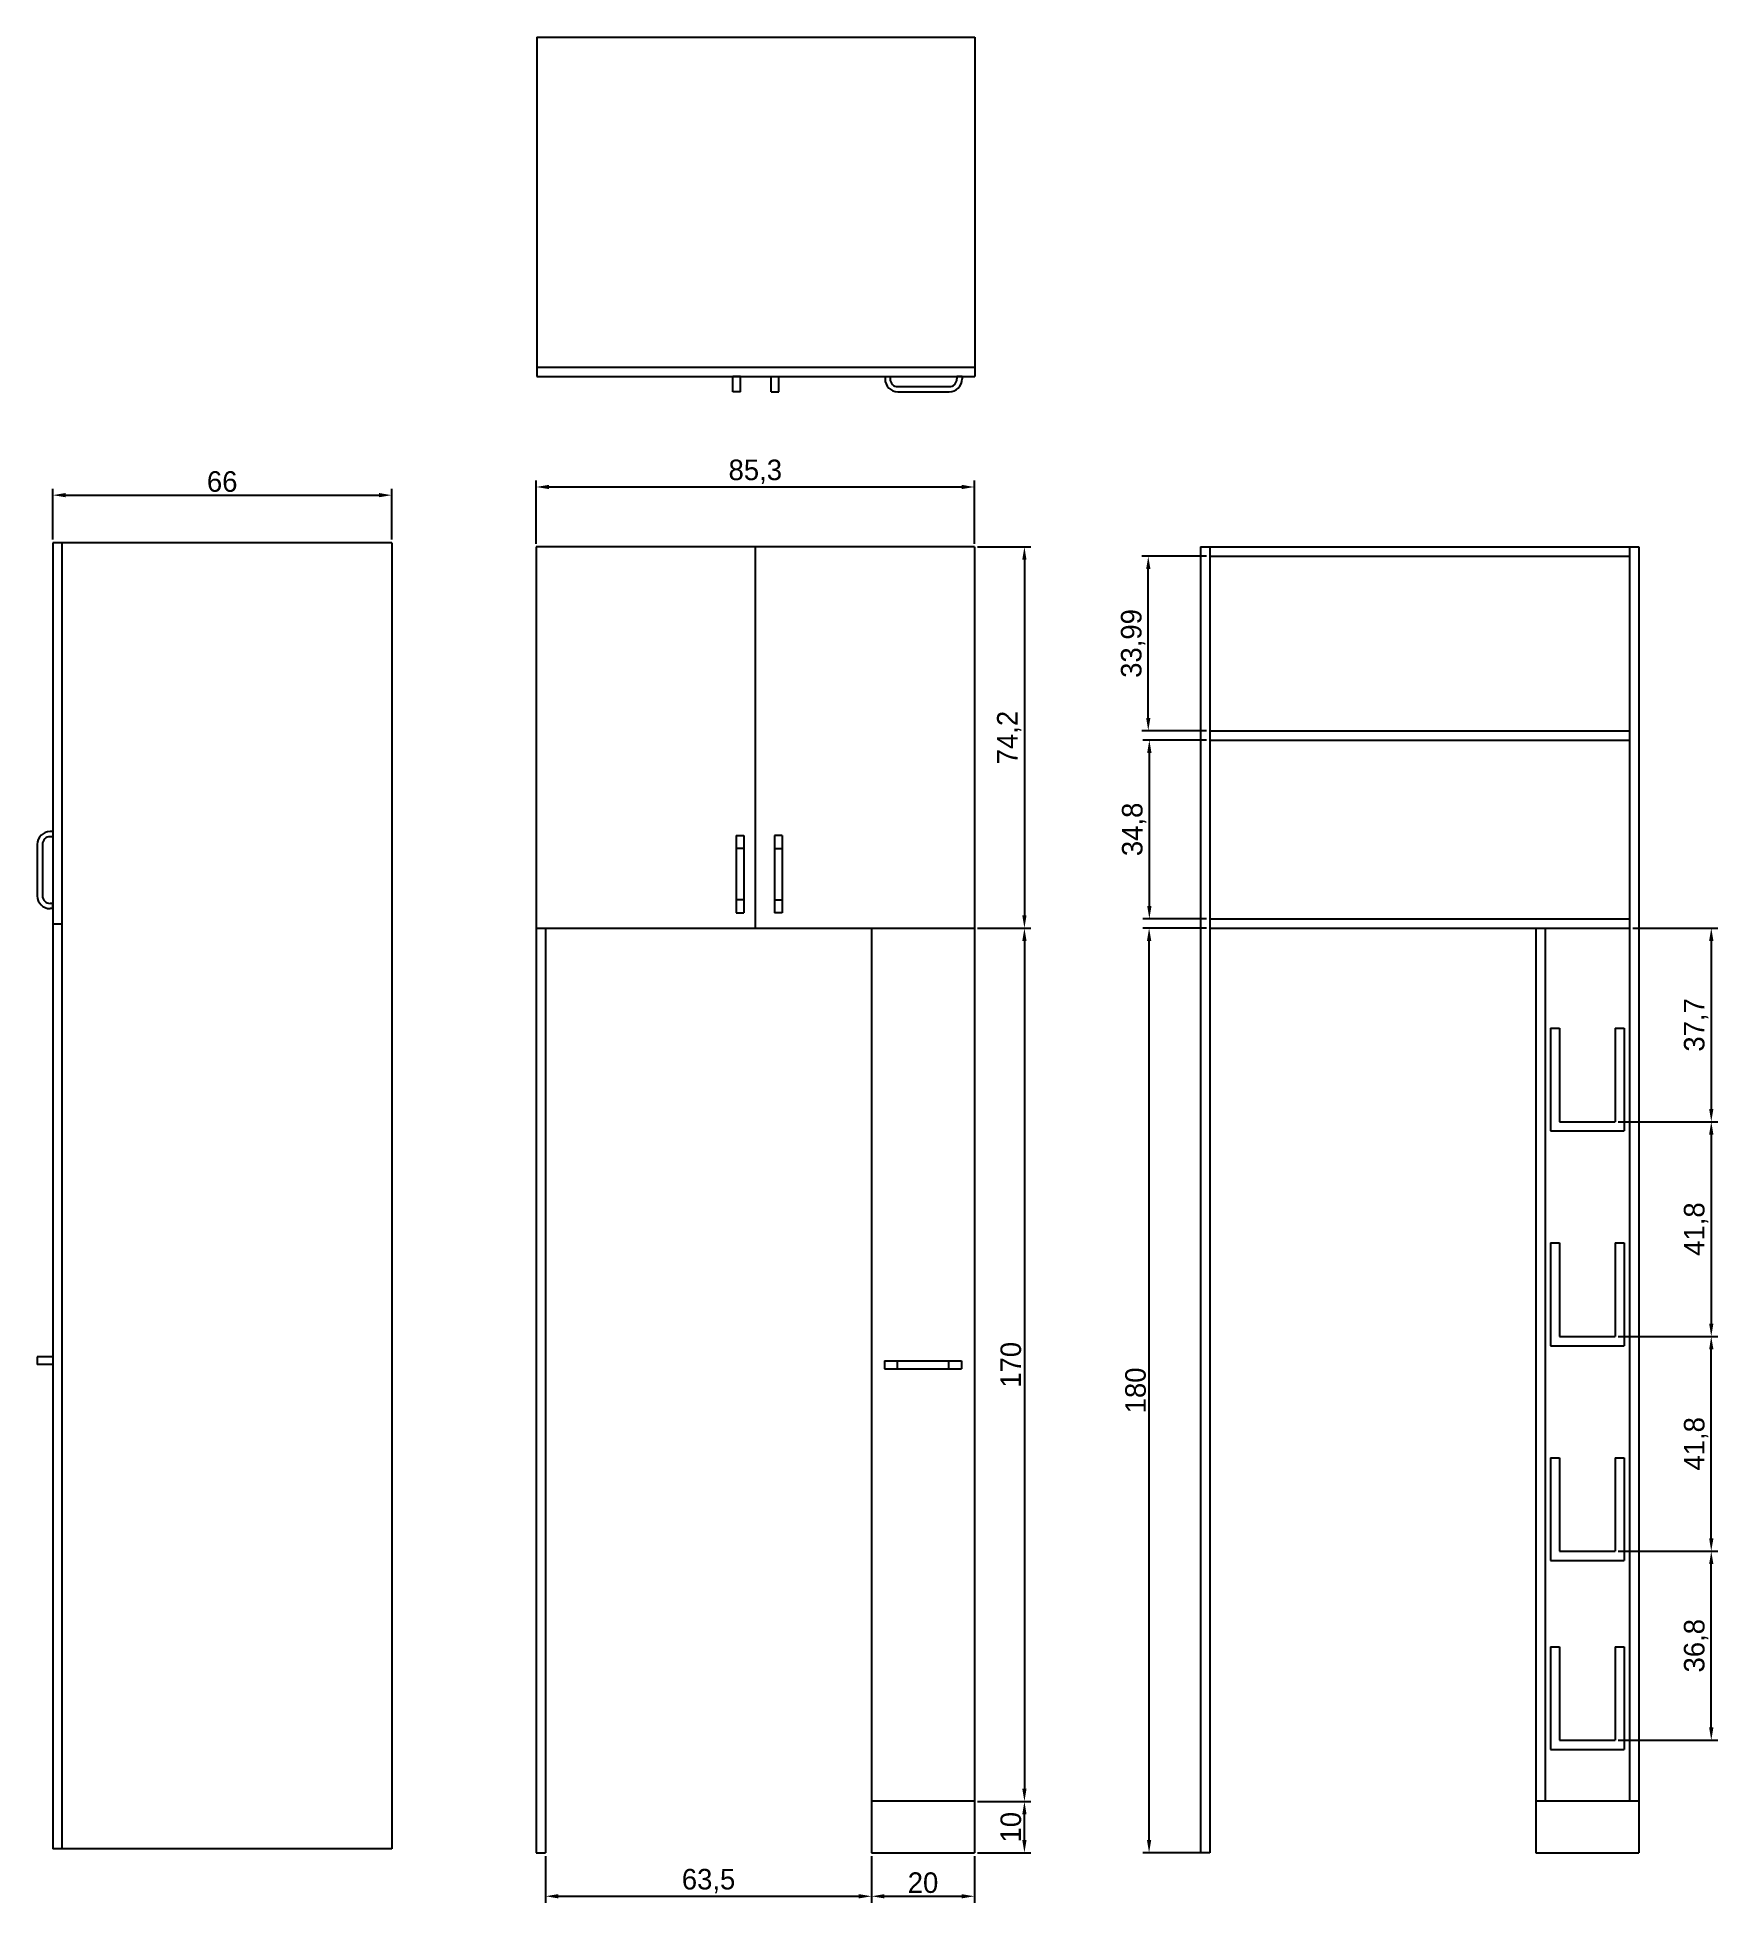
# Model space of a CAD drawing. Header units: millimetres. Extents: x 169 to 4368, y -1049 to 1924.
# Drawn here: x 1926.9 to 2254, y 1421 to 1784.1 of the extents above; entities that cross this region are included whole.
import ezdxf

# ---------------------------------------------------------------- set-up
doc = ezdxf.new("R2010")
doc.units = ezdxf.units.MM
doc.layers.add('Wymiar', color=7, linetype='Continuous', true_color=0x9e9e9e)
doc.dimstyles.new('ISO-25', dxfattribs={"dimtxt": 2.5, "dimasz": 2.5, "dimexe": 1.25, "dimexo": 0.625, "dimtad": 1, "dimtxsty": 'Standard', "dimcen": 2.5, "dimadec": 0, "dimazin": 0, "dimtfac": 1, "dimtmove": 0, "dimatfit": 3, "dimfxl": 1, "dimarcsym": 0})

msp = doc.modelspace()

# ---------------------------------------------------------------- blocks, each defined once
blk = doc.blocks.new('*D293')
at = {"layer": 'Defpoints', "color": 0}
for p in [(1995.86, 1695), (1929.86, 1685.72), (1995.86, 1685.72)]:
    blk.add_point(p, dxfattribs=at)
at = {"layer": 'Wymiar', "color": 0, "lineweight": -2}
for p, q in [((1929.86, 1686.35), (1929.86, 1696.25)), ((1995.86, 1686.35), (1995.86, 1696.25)), ((1932.36, 1695), (1993.36, 1695))]:
    blk.add_line(p, q, dxfattribs=at)
at = {"layer": 'Wymiar', "color": 0}
for points in [[(1932.36, 1695.42), (1932.36, 1694.59), (1929.86, 1695)], [(1993.36, 1694.59), (1993.36, 1695.42), (1995.86, 1695)]]:
    blk.add_solid(points, dxfattribs=at)
at = {"layer": 'Wymiar', "color": 0, "insert": (1962.86, 1697.63), "char_height": 4, "attachment_point": 5}
blk.add_mtext('66', dxfattribs=at)
blk = doc.blocks.new('*D295')
at = {"layer": 'Defpoints', "color": 0}
for p in [(2109.29, 1696.59), (2023.99, 1684.92), (2109.29, 1684.92)]:
    blk.add_point(p, dxfattribs=at)
at = {"layer": 'Wymiar', "color": 0, "lineweight": -2}
for p, q in [((2023.99, 1685.55), (2023.99, 1697.84)), ((2026.49, 1696.59), (2106.79, 1696.59)), ((2109.29, 1685.55), (2109.29, 1697.84))]:
    blk.add_line(p, q, dxfattribs=at)
at = {"layer": 'Wymiar', "color": 0}
for points in [[(2026.49, 1697.01), (2026.49, 1696.17), (2023.99, 1696.59)], [(2106.79, 1696.17), (2106.79, 1697.01), (2109.29, 1696.59)]]:
    blk.add_solid(points, dxfattribs=at)
at = {"layer": 'Wymiar', "color": 0, "insert": (2066.64, 1699.55), "char_height": 4, "attachment_point": 5}
blk.add_mtext('85,3', dxfattribs=at)
blk = doc.blocks.new('*D296')
at = {"layer": 'Defpoints', "color": 0}
for p in [(2025.79, 1430.72), (2089.29, 1430.72), (2089.29, 1422.28)]:
    blk.add_point(p, dxfattribs=at)
at = {"layer": 'Wymiar', "color": 0, "lineweight": -2}
for p, q in [((2025.79, 1430.1), (2025.79, 1421.03)), ((2089.29, 1430.1), (2089.29, 1421.03)), ((2028.29, 1422.28), (2086.79, 1422.28))]:
    blk.add_line(p, q, dxfattribs=at)
at = {"layer": 'Wymiar', "color": 0}
for points in [[(2028.29, 1422.69), (2028.29, 1421.86), (2025.79, 1422.28)], [(2086.79, 1421.86), (2086.79, 1422.69), (2089.29, 1422.28)]]:
    blk.add_solid(points, dxfattribs=at)
at = {"layer": 'Wymiar', "color": 0, "insert": (2057.54, 1425.23), "char_height": 4, "attachment_point": 5}
blk.add_mtext('63,5', dxfattribs=at)
blk = doc.blocks.new('*D297')
at = {"layer": 'Defpoints', "color": 0}
for p in [(2089.29, 1430.72), (2109.29, 1430.72), (2109.29, 1422.28)]:
    blk.add_point(p, dxfattribs=at)
at = {"layer": 'Wymiar', "color": 0, "lineweight": -2}
for p, q in [((2089.29, 1430.1), (2089.29, 1421.03)), ((2109.29, 1430.1), (2109.29, 1421.03)), ((2091.79, 1422.28), (2106.79, 1422.28))]:
    blk.add_line(p, q, dxfattribs=at)
at = {"layer": 'Wymiar', "color": 0}
for points in [[(2091.79, 1422.69), (2091.79, 1421.86), (2089.29, 1422.28)], [(2106.79, 1421.86), (2106.79, 1422.69), (2109.29, 1422.28)]]:
    blk.add_solid(points, dxfattribs=at)
at = {"layer": 'Wymiar', "color": 0, "insert": (2099.29, 1424.9), "char_height": 4, "attachment_point": 5}
blk.add_mtext('20', dxfattribs=at)
blk = doc.blocks.new('*D298')
at = {"layer": 'Defpoints', "color": 0}
for p in [(2109.29, 1684.92), (2109.29, 1610.72), (2119.03, 1610.72)]:
    blk.add_point(p, dxfattribs=at)
at = {"layer": 'Wymiar', "color": 0, "lineweight": -2}
for p, q in [((2109.92, 1684.92), (2120.28, 1684.92)), ((2119.03, 1682.42), (2119.03, 1613.22)), ((2109.92, 1610.72), (2120.28, 1610.72))]:
    blk.add_line(p, q, dxfattribs=at)
at = {"layer": 'Wymiar', "color": 0}
for points in [[(2119.44, 1682.42), (2118.61, 1682.42), (2119.03, 1684.92)], [(2118.61, 1613.22), (2119.44, 1613.22), (2119.03, 1610.72)]]:
    blk.add_solid(points, dxfattribs=at)
at = {"layer": 'Wymiar', "color": 0, "insert": (2116.07, 1647.82), "char_height": 4, "attachment_point": 5, "rotation": 90}
blk.add_mtext('74,2', dxfattribs=at)
blk = doc.blocks.new('*D299')
at = {"layer": 'Defpoints', "color": 0}
for p in [(2109.29, 1440.72), (2119.03, 1440.72), (2109.29, 1430.72)]:
    blk.add_point(p, dxfattribs=at)
at = {"layer": 'Wymiar', "color": 0, "lineweight": -2}
for p, q in [((2109.92, 1440.72), (2120.28, 1440.72)), ((2119.03, 1433.22), (2119.03, 1438.22)), ((2109.92, 1430.72), (2120.28, 1430.72))]:
    blk.add_line(p, q, dxfattribs=at)
at = {"layer": 'Wymiar', "color": 0}
for points in [[(2119.44, 1438.22), (2118.61, 1438.22), (2119.03, 1440.72)], [(2118.61, 1433.22), (2119.44, 1433.22), (2119.03, 1430.72)]]:
    blk.add_solid(points, dxfattribs=at)
at = {"layer": 'Wymiar', "color": 0, "insert": (2116.4, 1435.72), "char_height": 4, "attachment_point": 5, "rotation": 90}
blk.add_mtext('10', dxfattribs=at)
blk = doc.blocks.new('*D300')
at = {"layer": 'Defpoints', "color": 0}
for p in [(2109.29, 1610.72), (2109.29, 1440.72), (2119.03, 1440.72)]:
    blk.add_point(p, dxfattribs=at)
at = {"layer": 'Wymiar', "color": 0, "lineweight": -2}
for p, q in [((2109.92, 1610.72), (2120.28, 1610.72)), ((2119.03, 1608.22), (2119.03, 1443.22)), ((2109.92, 1440.72), (2120.28, 1440.72))]:
    blk.add_line(p, q, dxfattribs=at)
at = {"layer": 'Wymiar', "color": 0}
for points in [[(2119.44, 1608.22), (2118.61, 1608.22), (2119.03, 1610.72)], [(2118.61, 1443.22), (2119.44, 1443.22), (2119.03, 1440.72)]]:
    blk.add_solid(points, dxfattribs=at)
at = {"layer": 'Wymiar', "color": 0, "insert": (2116.4, 1525.72), "char_height": 4, "attachment_point": 5, "rotation": 90}
blk.add_mtext('170', dxfattribs=at)
blk = doc.blocks.new('Z$W@#9010')
for p, q in [((3, 1.5), (0, 1.5)), ((0, 1.5), (0, 0)), ((3, 0), (0, 0)), ((3, 1.5), (3, 0))]:
    blk.add_line(p, q)
blk = doc.blocks.new('Z$W@#4757')
for p, q in [((0, 3), (0, 2.5)), ((0, 3), (1, 3)), ((1, 3), (1, 2.5)), ((1, 3), (14, 3)), ((2.5, 1), (12.5, 1)), ((2.5, 0), (12.5, 0)), ((15, 3), (14, 3)), ((14, 3), (14, 2.5)), ((15, 3), (15, 2.5))]:
    blk.add_line(p, q)
for centre, radius, start, end in [((2.5, 2.5), 2.5, 180, 270), ((2.5, 2.5), 1.5, 180, 270), ((12.5, 2.5), 1.5, 270, 0), ((12.5, 2.5), 2.5, 270, 0)]:
    blk.add_arc(centre, radius, start, end)
blk = doc.blocks.new('Z$W@#19169')
for p, q in [((3, 254.2), (3, 0)), ((69, 254.2), (3, 254.2)), ((4.8, 254.2), (4.8, 0)), ((69, 254.2), (69, 0)), ((4.8, 180), (3, 180)), ((69, 0), (3, 0))]:
    blk.add_line(p, q)
at = {"rotation": -90.00000000000001}
blk.add_blockref('Z$W@#4757', (0, 198), dxfattribs=at)
blk.add_blockref('Z$W@#9010', (0, 94.25))
blk = doc.blocks.new('Z$W@#15724')
for p, q in [((0, 254.2), (0, 0)), ((85.3, 254.2), (0, 254.2)), ((42.65, 254.2), (42.65, 180)), ((85.3, 254.2), (85.3, 0)), ((38.9, 198), (38.9, 183)), ((38.9, 198), (40.4, 198)), ((40.4, 198), (40.4, 183)), ((46.4, 198), (46.4, 183)), ((47.9, 198), (46.4, 198)), ((47.9, 198), (47.9, 183)), ((40.4, 195.5), (38.9, 195.5)), ((46.4, 195.5), (47.9, 195.5)), ((40.4, 185.5), (38.9, 185.5)), ((46.4, 185.5), (47.9, 185.5)), ((38.9, 183), (40.4, 183)), ((47.9, 183), (46.4, 183)), ((0, 180), (85.3, 180)), ((1.8, 180), (1.8, 0)), ((65.3, 180), (65.3, 0)), ((67.8, 95.75), (82.8, 95.75)), ((67.8, 95.75), (67.8, 94.25)), ((70.3, 94.25), (70.3, 95.75)), ((80.3, 94.25), (80.3, 95.75)), ((82.8, 95.75), (82.8, 94.25)), ((67.8, 94.25), (82.8, 94.25)), ((65.3, 10.1), (85.3, 10.1)), ((0, 0), (1.8, 0)), ((65.3, 0), (85.3, 0))]:
    blk.add_line(p, q)
blk = doc.blocks.new('*D306')
at = {"layer": 'Defpoints', "color": 0}
for p in [(2143.14, 1683.12), (2155.12, 1683.12), (2155.12, 1649.14)]:
    blk.add_point(p, dxfattribs=at)
at = {"layer": 'Wymiar', "color": 0, "lineweight": -2}
for p, q in [((2154.49, 1683.12), (2141.89, 1683.12)), ((2143.14, 1651.64), (2143.14, 1680.62)), ((2154.49, 1649.14), (2141.89, 1649.14))]:
    blk.add_line(p, q, dxfattribs=at)
at = {"layer": 'Wymiar', "color": 0}
for points in [[(2143.56, 1680.62), (2142.73, 1680.62), (2143.14, 1683.12)], [(2142.73, 1651.64), (2143.56, 1651.64), (2143.14, 1649.14)]]:
    blk.add_solid(points, dxfattribs=at)
at = {"layer": 'Wymiar', "color": 0, "insert": (2140.19, 1666.13), "char_height": 4, "attachment_point": 5, "rotation": 90}
blk.add_mtext('33,99', dxfattribs=at)
blk = doc.blocks.new('*D307')
at = {"layer": 'Defpoints', "color": 0}
for p in [(2143.35, 1647.34), (2155.12, 1647.34), (2155.12, 1612.54)]:
    blk.add_point(p, dxfattribs=at)
at = {"layer": 'Wymiar', "color": 0, "lineweight": -2}
for p, q in [((2154.49, 1647.34), (2142.1, 1647.34)), ((2143.35, 1615.04), (2143.35, 1644.84)), ((2154.49, 1612.54), (2142.1, 1612.54))]:
    blk.add_line(p, q, dxfattribs=at)
at = {"layer": 'Wymiar', "color": 0}
for points in [[(2143.77, 1644.84), (2142.93, 1644.84), (2143.35, 1647.34)], [(2142.93, 1615.04), (2143.77, 1615.04), (2143.35, 1612.54)]]:
    blk.add_solid(points, dxfattribs=at)
at = {"layer": 'Wymiar', "color": 0, "insert": (2140.39, 1629.94), "char_height": 4, "attachment_point": 5, "rotation": 90}
blk.add_mtext('34,8', dxfattribs=at)
blk = doc.blocks.new('*D308')
at = {"layer": 'Defpoints', "color": 0}
for p in [(2143.3, 1610.74), (2155.12, 1610.74), (2155.12, 1430.74)]:
    blk.add_point(p, dxfattribs=at)
at = {"layer": 'Wymiar', "color": 0, "lineweight": -2}
for p, q in [((2154.49, 1610.74), (2142.05, 1610.74)), ((2143.3, 1433.24), (2143.3, 1608.24)), ((2154.49, 1430.74), (2142.05, 1430.74))]:
    blk.add_line(p, q, dxfattribs=at)
at = {"layer": 'Wymiar', "color": 0}
for points in [[(2143.72, 1608.24), (2142.88, 1608.24), (2143.3, 1610.74)], [(2142.88, 1433.24), (2143.72, 1433.24), (2143.3, 1430.74)]]:
    blk.add_solid(points, dxfattribs=at)
at = {"layer": 'Wymiar', "color": 0, "insert": (2140.68, 1520.74), "char_height": 4, "attachment_point": 5, "rotation": 90}
blk.add_mtext('180', dxfattribs=at)
blk = doc.blocks.new('*D309')
at = {"layer": 'Defpoints', "color": 0}
for p in [(2236.82, 1610.74), (2234.02, 1573.04), (2252.74, 1573.04)]:
    blk.add_point(p, dxfattribs=at)
at = {"layer": 'Wymiar', "color": 0, "lineweight": -2}
for p, q in [((2237.44, 1610.74), (2253.99, 1610.74)), ((2252.74, 1608.24), (2252.74, 1575.54)), ((2234.64, 1573.04), (2253.99, 1573.04))]:
    blk.add_line(p, q, dxfattribs=at)
at = {"layer": 'Wymiar', "color": 0}
for points in [[(2253.16, 1608.24), (2252.33, 1608.24), (2252.74, 1610.74)], [(2252.33, 1575.54), (2253.16, 1575.54), (2252.74, 1573.04)]]:
    blk.add_solid(points, dxfattribs=at)
at = {"layer": 'Wymiar', "color": 0, "insert": (2249.79, 1591.89), "char_height": 4, "attachment_point": 5, "rotation": 90}
blk.add_mtext('37,7', dxfattribs=at)
blk = doc.blocks.new('*D310')
at = {"layer": 'Defpoints', "color": 0}
for p in [(2234.02, 1573.04), (2234.02, 1531.24), (2252.74, 1531.24)]:
    blk.add_point(p, dxfattribs=at)
at = {"layer": 'Wymiar', "color": 0, "lineweight": -2}
for p, q in [((2234.64, 1573.04), (2253.99, 1573.04)), ((2252.74, 1570.54), (2252.74, 1533.74)), ((2234.64, 1531.24), (2253.99, 1531.24))]:
    blk.add_line(p, q, dxfattribs=at)
at = {"layer": 'Wymiar', "color": 0}
for points in [[(2253.16, 1570.54), (2252.33, 1570.54), (2252.74, 1573.04)], [(2252.33, 1533.74), (2253.16, 1533.74), (2252.74, 1531.24)]]:
    blk.add_solid(points, dxfattribs=at)
at = {"layer": 'Wymiar', "color": 0, "insert": (2249.79, 1552.14), "char_height": 4, "attachment_point": 5, "rotation": 90}
blk.add_mtext('41,8', dxfattribs=at)
blk = doc.blocks.new('*D311')
at = {"layer": 'Defpoints', "color": 0}
for p in [(2234.02, 1531.24), (2252.74, 1531.24), (2234.02, 1489.44)]:
    blk.add_point(p, dxfattribs=at)
at = {"layer": 'Wymiar', "color": 0, "lineweight": -2}
for p, q in [((2234.64, 1531.24), (2253.99, 1531.24)), ((2252.74, 1491.94), (2252.74, 1528.74)), ((2234.64, 1489.44), (2253.99, 1489.44))]:
    blk.add_line(p, q, dxfattribs=at)
at = {"layer": 'Wymiar', "color": 0}
for points in [[(2253.16, 1528.74), (2252.33, 1528.74), (2252.74, 1531.24)], [(2252.33, 1491.94), (2253.16, 1491.94), (2252.74, 1489.44)]]:
    blk.add_solid(points, dxfattribs=at)
at = {"layer": 'Wymiar', "color": 0, "insert": (2249.79, 1510.34), "char_height": 4, "attachment_point": 5, "rotation": 90}
blk.add_mtext('41,8', dxfattribs=at)
blk = doc.blocks.new('*D312')
at = {"layer": 'Defpoints', "color": 0}
for p in [(2234.02, 1489.44), (2252.74, 1489.44), (2234.02, 1452.64)]:
    blk.add_point(p, dxfattribs=at)
at = {"layer": 'Wymiar', "color": 0, "lineweight": -2}
for p, q in [((2234.64, 1489.44), (2253.99, 1489.44)), ((2252.74, 1455.14), (2252.74, 1486.94)), ((2234.64, 1452.64), (2253.99, 1452.64))]:
    blk.add_line(p, q, dxfattribs=at)
at = {"layer": 'Wymiar', "color": 0}
for points in [[(2253.16, 1486.94), (2252.33, 1486.94), (2252.74, 1489.44)], [(2252.33, 1455.14), (2253.16, 1455.14), (2252.74, 1452.64)]]:
    blk.add_solid(points, dxfattribs=at)
at = {"layer": 'Wymiar', "color": 0, "insert": (2249.79, 1471.04), "char_height": 4, "attachment_point": 5, "rotation": 90}
blk.add_mtext('36,8', dxfattribs=at)

# ---------------------------------------------------------------- dimensions: what is measured, and where the dimension line sits
at = {"layer": 'Wymiar'}
for base, p1, p2, picture, middle in [((1995.862, 1695.003), (1929.862, 1685.723), (1995.862, 1685.723), '*D293', (1962.862, 1697.628)), ((2109.29, 1696.592), (2023.99, 1684.923), (2109.29, 1684.923), '*D295', (2066.64, 1699.55)), ((2089.29, 1422.276), (2025.79, 1430.723), (2089.29, 1430.723), '*D296', (2057.54, 1425.234)), ((2109.29, 1422.276), (2089.29, 1430.723), (2109.29, 1430.723), '*D297', (2099.29, 1424.901))]:
    dim = msp.add_linear_dim(base=base, p1=p1, p2=p2, dimstyle='ISO-25', override={"dimtxt": 4}, dxfattribs=at)
    dim.commit()
    dim.dimension.update_dxf_attribs({"geometry": picture, "text_midpoint": middle})
for base, p1, p2, picture, middle in [((2119.027, 1610.723), (2109.29, 1684.923), (2109.29, 1610.723), '*D298', (2116.068, 1647.823)), ((2143.1438, 1683.1235), (2155.1161, 1649.138), (2155.1161, 1683.1235), '*D306', (2140.1854, 1666.1307)), ((2143.35, 1647.338), (2155.116, 1612.538), (2155.116, 1647.338), '*D307', (2140.391, 1629.938)), ((2119.027, 1440.723), (2109.29, 1610.723), (2109.29, 1440.723), '*D300', (2116.402, 1525.723)), ((2143.301, 1610.738), (2155.116, 1430.738), (2155.116, 1610.738), '*D308', (2140.676, 1520.738)), ((2252.743, 1573.038), (2236.816, 1610.738), (2234.016, 1573.038), '*D309', (2249.785, 1591.888)), ((2252.743, 1531.238), (2234.016, 1573.038), (2234.016, 1531.238), '*D310', (2249.785, 1552.138)), ((2252.743, 1531.238), (2234.016, 1489.438), (2234.016, 1531.238), '*D311', (2249.785, 1510.338)), ((2252.743, 1489.438), (2234.016, 1452.638), (2234.016, 1489.438), '*D312', (2249.785, 1471.038)), ((2119.027, 1440.723), (2109.29, 1430.723), (2109.29, 1440.723), '*D299', (2116.402, 1435.723))]:
    dim = msp.add_linear_dim(base=base, p1=p1, p2=p2, angle=90, dimstyle='ISO-25', override={"dimtxt": 4}, dxfattribs=at)
    dim.commit()
    dim.dimension.update_dxf_attribs({"geometry": picture, "text_midpoint": middle})

# ---------------------------------------------------------------- linework, layer by layer
for p, q in [((2024.09, 1784.12), (2024.09, 1719.92)), ((2024.09, 1784.12), (2109.39, 1784.12)), ((2109.39, 1784.12), (2109.39, 1719.92)), ((2024.09, 1719.92), (2109.39, 1719.92)), ((2024.09, 1719.92), (2024.09, 1718.12)), ((2024.09, 1718.12), (2066.74, 1718.12)), ((2062.24, 1715.12), (2062.24, 1718.12)), ((2063.74, 1718.12), (2062.24, 1718.12)), ((2063.74, 1715.12), (2063.74, 1718.12)), ((2066.74, 1718.12), (2109.39, 1718.12)), ((2069.74, 1715.12), (2069.74, 1718.12)), ((2069.74, 1718.12), (2071.24, 1718.12)), ((2071.24, 1715.12), (2071.24, 1718.12)), ((2091.89, 1718.12), (2091.89, 1717.62)), ((2091.89, 1718.12), (2092.89, 1718.12)), ((2092.89, 1718.12), (2092.89, 1717.62)), ((2106.89, 1718.12), (2105.89, 1718.12)), ((2105.89, 1718.12), (2105.89, 1717.62)), ((2106.89, 1718.12), (2106.89, 1717.62)), ((2109.39, 1719.92), (2109.39, 1718.12)), ((2063.74, 1715.12), (2062.24, 1715.12)), ((2069.74, 1715.12), (2071.24, 1715.12)), ((2094.39, 1716.12), (2104.39, 1716.12)), ((2094.39, 1715.12), (2104.39, 1715.12)), ((2153.316, 1684.923), (2153.316, 1430.738)), ((2153.316, 1684.923), (2238.616, 1684.923)), ((2155.116, 1684.923), (2155.116, 1430.738)), ((2236.816, 1684.923), (2236.816, 1440.838)), ((2238.616, 1684.923), (2238.616, 1610.738)), ((2238.616, 1684.923), (2238.616, 1430.738)), ((2155.116, 1683.123), (2236.816, 1683.123)), ((2155.116, 1649.138), (2236.816, 1649.138)), ((2155.116, 1647.338), (2236.816, 1647.338)), ((2155.116, 1612.538), (2236.816, 1612.538)), ((2155.116, 1610.738), (2236.816, 1610.738)), ((2218.616, 1610.738), (2218.616, 1430.738)), ((2220.416, 1610.738), (2220.416, 1440.838)), ((2221.416, 1591.238), (2221.416, 1571.238)), ((2221.416, 1591.238), (2223.216, 1591.238)), ((2223.216, 1591.238), (2223.216, 1573.038)), ((2234.016, 1591.238), (2234.016, 1573.038)), ((2234.016, 1591.238), (2235.816, 1591.238)), ((2235.816, 1591.238), (2235.816, 1571.238)), ((2223.216, 1573.038), (2234.016, 1573.038)), ((2221.416, 1571.238), (2235.816, 1571.238)), ((2221.416, 1549.438), (2221.416, 1529.438)), ((2221.416, 1549.438), (2223.216, 1549.438)), ((2223.216, 1549.438), (2223.216, 1531.238)), ((2234.016, 1549.438), (2234.016, 1531.238)), ((2234.016, 1549.438), (2235.816, 1549.438)), ((2235.816, 1549.438), (2235.816, 1529.438)), ((2221.416, 1529.438), (2235.816, 1529.438)), ((2223.216, 1531.238), (2234.016, 1531.238)), ((2221.416, 1507.638), (2221.416, 1487.638)), ((2221.416, 1507.638), (2223.216, 1507.638)), ((2223.216, 1507.638), (2223.216, 1489.438)), ((2234.016, 1507.638), (2234.016, 1489.438)), ((2234.016, 1507.638), (2235.816, 1507.638)), ((2235.816, 1507.638), (2235.816, 1487.638)), ((2223.216, 1489.438), (2234.016, 1489.438)), ((2221.416, 1487.638), (2235.816, 1487.638)), ((2221.416, 1470.838), (2221.416, 1450.838)), ((2221.416, 1470.838), (2223.216, 1470.838)), ((2223.216, 1470.838), (2223.216, 1452.638)), ((2234.016, 1470.838), (2234.016, 1452.638)), ((2234.016, 1470.838), (2235.816, 1470.838)), ((2235.816, 1470.838), (2235.816, 1450.838)), ((2223.216, 1452.638), (2234.016, 1452.638)), ((2221.416, 1450.838), (2235.816, 1450.838)), ((2218.616, 1440.838), (2238.616, 1440.838)), ((2155.116, 1430.738), (2153.316, 1430.738)), ((2218.616, 1430.738), (2238.616, 1430.738))]:
    msp.add_line(p, q)
for centre, radius, start, end in [((2094.39, 1717.62), 2.5, 180, 270), ((2094.39, 1717.62), 1.5, 180, 270), ((2104.39, 1717.62), 1.5, 270, 0), ((2104.39, 1717.62), 2.5, 270, 0)]:
    msp.add_arc(centre, radius, start, end)

# ---------------------------------------------------------------- block references
for name, p in [('Z$W@#19169', (1926.862, 1431.523)), ('Z$W@#15724', (2023.99, 1430.723))]:
    msp.add_blockref(name, p)

msp.set_redraw_order([(e.dxf.handle, doc.entitydb.next_handle()) for e in msp.query("TEXT MTEXT ATTDEF DIMENSION ARC_DIMENSION")])  # texts and dimensions are drawn at this point

doc.saveas('drawing.dxf')
